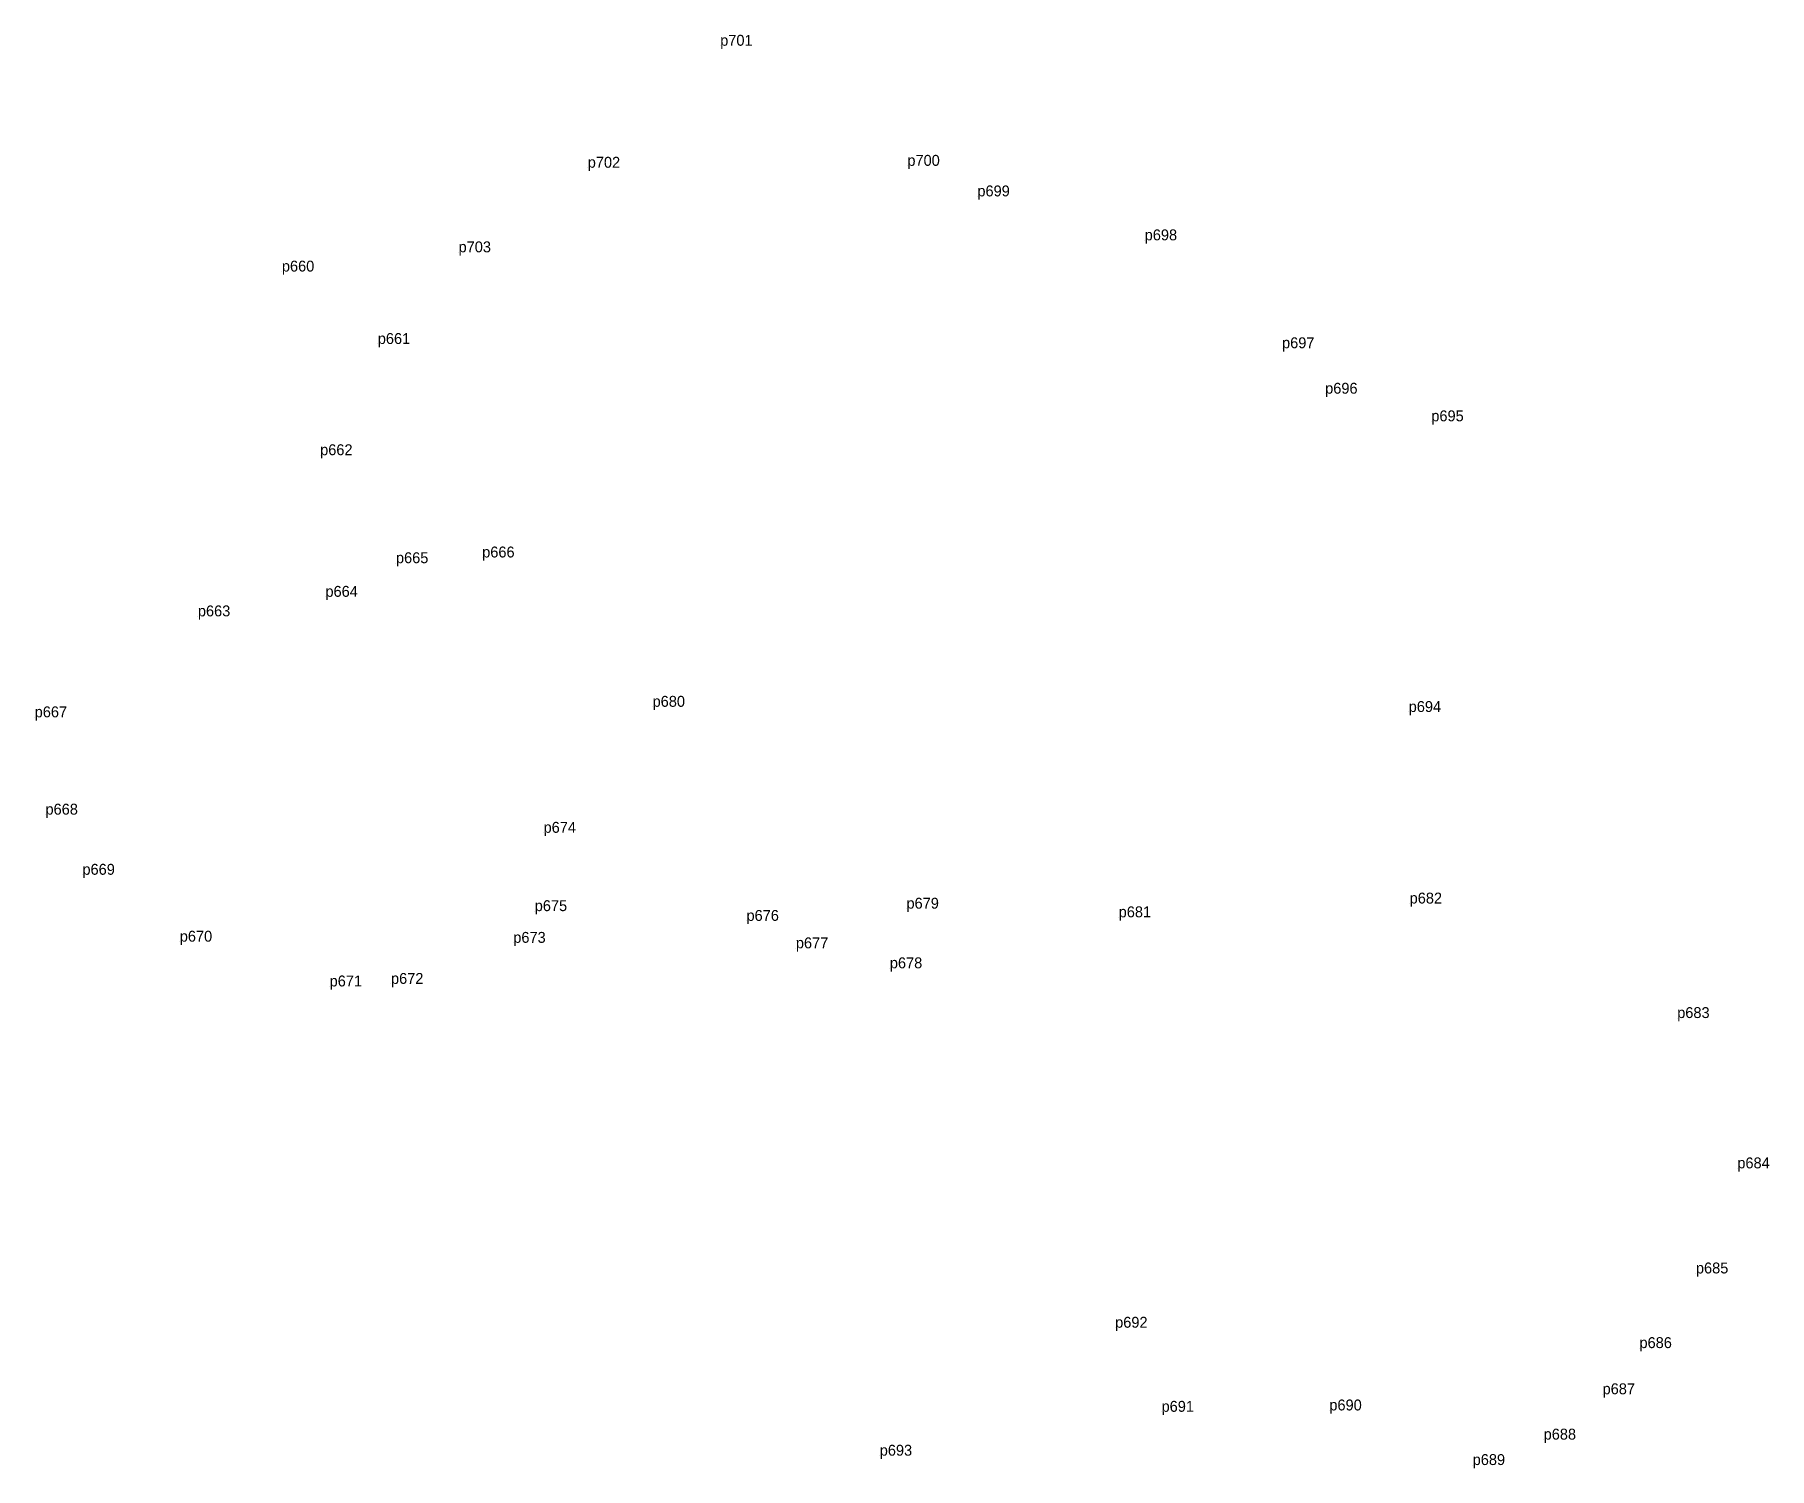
# Model space of a CAD drawing. Extents: x -2 to 54773767, y -1 to 183694297.
# Drawn here: x 546020.4 to 546307.1, y 1834832.7 to 1835069.7 of the extents above; entities that cross this region are included whole.
import ezdxf

# ---------------------------------------------------------------- set-up
doc = ezdxf.new("R2010")
doc.units = 0
doc.layers.add('Level 12', color=7, linetype='Continuous')
doc.layers.add('Level 7', color=7, linetype='Continuous')

msp = doc.modelspace()

# ---------------------------------------------------------------- texts
at = {"layer": 'Level 12'}
for s, p in [('p701', (546133.711, 1835067.837)), ('p702', (546111.826, 1835047.675)), ('p700', (546164.642, 1835047.989)), ('p699', (546176.209, 1835042.939)), ('p698', (546203.854, 1835035.674)), ('p703', (546090.48, 1835033.695)), ('p660', (546061.285, 1835030.514)), ('p661', (546077.134, 1835018.546)), ('p697', (546226.549, 1835017.84)), ('p696', (546233.673, 1835010.326)), ('p695', (546251.212, 1835005.764)), ('p662', (546067.609, 1835000.16)), ('p666', (546094.383, 1834983.255)), ('p665', (546080.137, 1834982.308)), ('p664', (546068.485, 1834976.753)), ('p663', (546047.405, 1834973.524)), ('p680', (546122.539, 1834958.576)), ('p694', (546247.476, 1834957.715)), ('p667', (546020.442, 1834956.84)), ('p668', (546022.228, 1834940.751)), ('p674', (546104.527, 1834937.75)), ('p669', (546028.333, 1834930.812)), ('p682', (546247.631, 1834926.058)), ('p675', (546103.067, 1834924.801)), ('p676', (546138.057, 1834923.19)), ('p679', (546164.491, 1834925.209)), ('p681', (546199.553, 1834923.784)), ('p670', (546044.416, 1834919.756)), ('p673', (546099.522, 1834919.561)), ('p677', (546146.213, 1834918.656)), ('p678', (546161.744, 1834915.353)), ('p671', (546069.174, 1834912.358)), ('p672', (546079.316, 1834912.777)), ('p683', (546291.841, 1834907.13)), ('p684', (546301.777, 1834882.285)), ('p685', (546294.935, 1834864.919)), ('p692', (546198.971, 1834855.947)), ('p686', (546285.609, 1834852.58)), ('p687', (546279.513, 1834844.954)), ('p691', (546206.642, 1834842.051)), ('p690', (546234.366, 1834842.278)), ('p688', (546269.774, 1834837.457)), ('p693', (546160.074, 1834834.796)), ('p689', (546258.045, 1834833.251))]:
    msp.add_text(s, height=1.8, dxfattribs=at).set_placement(p)

# ---------------------------------------------------------------- linework, layer by layer
at = {"layer": 'Level 7'}
for p, q in [((546133.711, 1835067.837), (546133.711, 1835067.837)), ((546111.826, 1835047.675), (546111.826, 1835047.675)), ((546164.642, 1835047.989), (546164.642, 1835047.989)), ((546176.209, 1835042.939), (546176.209, 1835042.939)), ((546090.48, 1835033.695), (546090.48, 1835033.695)), ((546203.854, 1835035.674), (546203.854, 1835035.674)), ((546061.285, 1835030.514), (546061.285, 1835030.514)), ((546077.134, 1835018.546), (546077.134, 1835018.546)), ((546226.549, 1835017.84), (546226.549, 1835017.84)), ((546233.673, 1835010.326), (546233.673, 1835010.326)), ((546251.212, 1835005.764), (546251.212, 1835005.764)), ((546067.609, 1835000.16), (546067.609, 1835000.16)), ((546080.137, 1834982.308), (546080.137, 1834982.308)), ((546094.383, 1834983.255), (546094.383, 1834983.255)), ((546068.485, 1834976.753), (546068.485, 1834976.753)), ((546047.405, 1834973.524), (546047.405, 1834973.524)), ((546020.442, 1834956.84), (546020.442, 1834956.84)), ((546122.539, 1834958.576), (546122.539, 1834958.576)), ((546247.476, 1834957.715), (546247.476, 1834957.715)), ((546022.228, 1834940.751), (546022.228, 1834940.751)), ((546104.527, 1834937.75), (546104.527, 1834937.75)), ((546028.333, 1834930.812), (546028.333, 1834930.812)), ((546103.067, 1834924.801), (546103.067, 1834924.801)), ((546164.491, 1834925.209), (546164.491, 1834925.209)), ((546247.631, 1834926.058), (546247.631, 1834926.058)), ((546138.057, 1834923.19), (546138.057, 1834923.19)), ((546199.553, 1834923.784), (546199.553, 1834923.784)), ((546044.416, 1834919.756), (546044.416, 1834919.756)), ((546099.522, 1834919.561), (546099.522, 1834919.561)), ((546146.213, 1834918.656), (546146.213, 1834918.656)), ((546161.744, 1834915.353), (546161.744, 1834915.353)), ((546069.174, 1834912.358), (546069.174, 1834912.358)), ((546079.316, 1834912.777), (546079.316, 1834912.777)), ((546291.841, 1834907.13), (546291.841, 1834907.13)), ((546301.777, 1834882.285), (546301.777, 1834882.285)), ((546294.935, 1834864.919), (546294.935, 1834864.919)), ((546198.971, 1834855.947), (546198.971, 1834855.947)), ((546285.609, 1834852.58), (546285.609, 1834852.58)), ((546279.513, 1834844.954), (546279.513, 1834844.954)), ((546206.642, 1834842.051), (546206.642, 1834842.051)), ((546234.366, 1834842.278), (546234.366, 1834842.278)), ((546269.774, 1834837.457), (546269.774, 1834837.457)), ((546160.074, 1834834.796), (546160.074, 1834834.796)), ((546258.045, 1834833.251), (546258.045, 1834833.251))]:
    msp.add_line(p, q, dxfattribs=at)

msp.set_redraw_order([(e.dxf.handle, doc.entitydb.next_handle()) for e in msp.query("TEXT MTEXT ATTDEF DIMENSION ARC_DIMENSION")])  # texts and dimensions are drawn at this point

doc.saveas('drawing.dxf')
